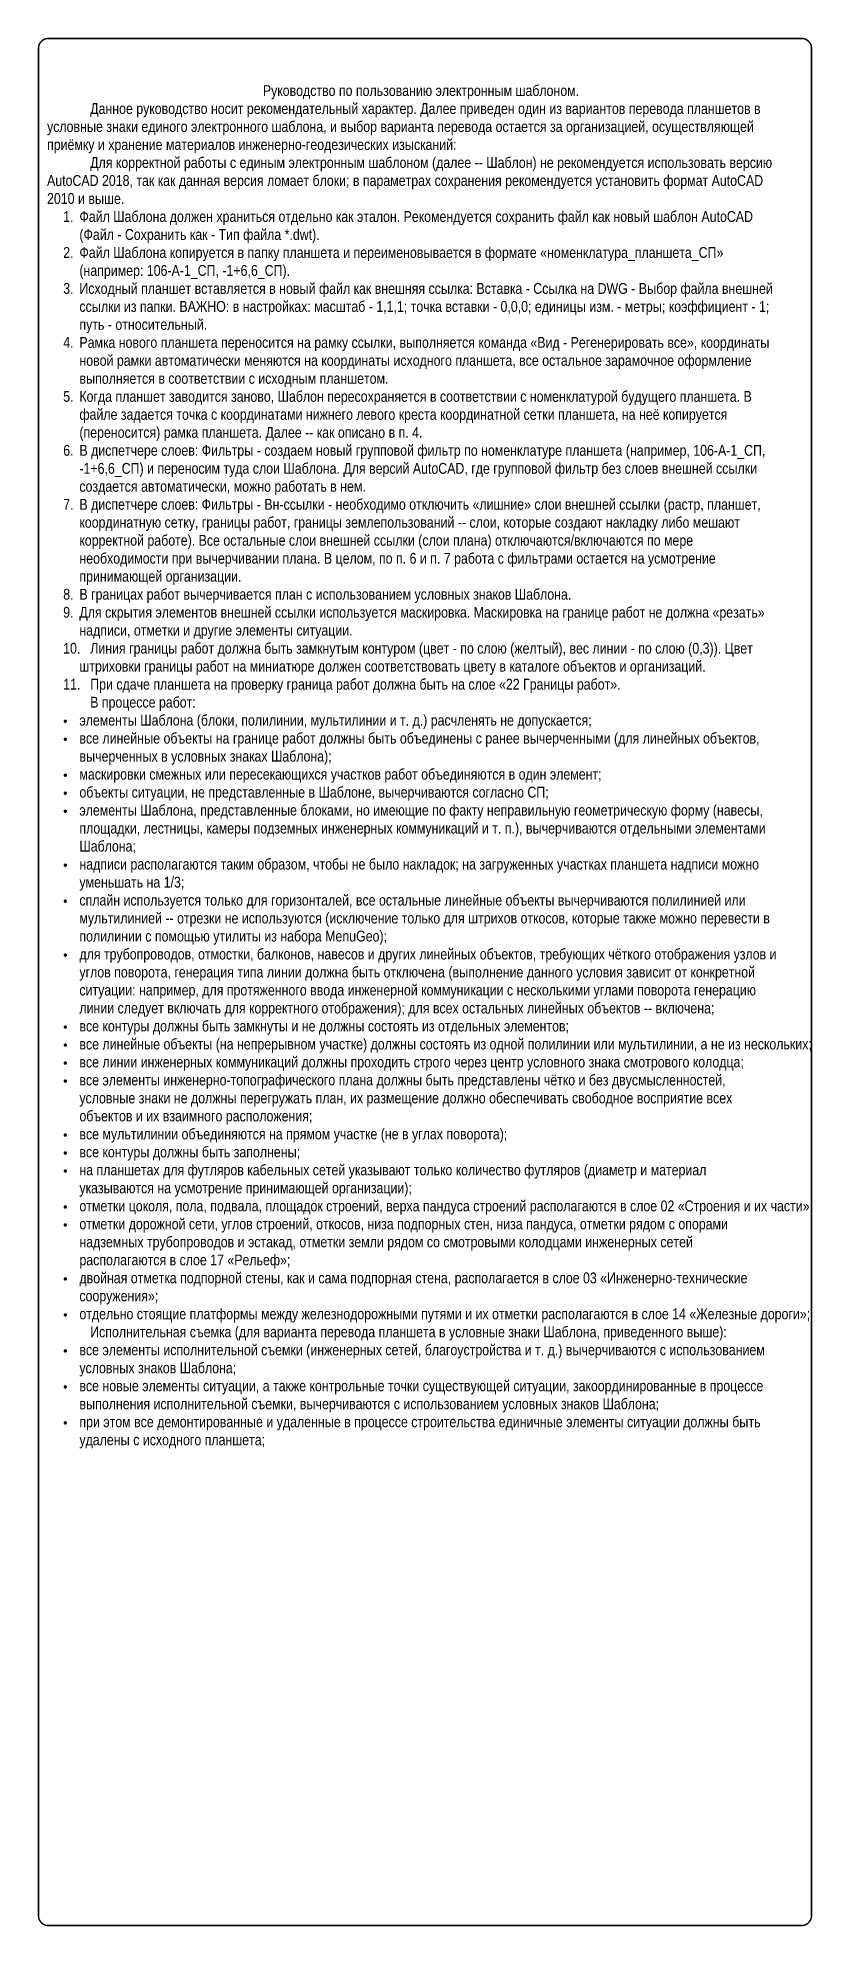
# Model space of a CAD drawing. Header units: metres. Extents: x -393 to 694, y -10 to 691.
# Drawn here: x 535.9 to 693.8, y 306.4 to 691.3 of the extents above; entities that cross this region are included whole.
import ezdxf

# ---------------------------------------------------------------- set-up
doc = ezdxf.new("R2010")
doc.units = ezdxf.units.M
doc.styles.add('СП_Р', font='ARIALN.TTF')

msp = doc.modelspace()

# ---------------------------------------------------------------- texts
at = {"lineweight": 13, "insert": (537.84, 685.34), "char_height": 2.2, "width": 148.7771, "attachment_point": 1, "style": 'СП_Р'}
msp.add_mtext('^I\\P\\pi37.95123;^IРуководство по пользованию электронным шаблоном. \\P\\pi0;^IДанное руководство носит рекомендательный характер. Далее приведен один из вариантов перевода планшетов в условные знаки единого электронного шаблона, и выбор варианта перевода остается за организацией, осуществляющей приёмку и хранение материалов инженерно-геодезических изысканий: \\P^IДля корректной работы с единым электронным шаблоном (далее -- Шаблон) не рекомендуется использовать версию AutoCAD 2018, так как данная версия ломает блоки; в параметрах сохранения рекомендуется установить формат AutoCAD 2010 и выше.\\P\\pi-3.3,l6.6,t6.6;1.^IФайл Шаблона должен храниться отдельно как эталон. Рекомендуется сохранить файл как новый шаблон AutoCAD (Файл - Сохранить как - Тип файла *.dwt).\\P2.^IФайл Шаблона копируется в папку планшета и переименовывается в формате «номенклатура_планшета_СП» (например: 106-А-1_СП, -1+6,6_СП).\\P3.^IИсходный планшет вставляется в новый файл как внешняя ссылка: Вставка - Ссылка на DWG - Выбор файла внешней ссылки из папки. ВАЖНО: в настройках: масштаб - 1,1,1; точка вставки - 0,0,0; единицы изм. - метры; коэффициент - 1; путь - относительный.\\P4.^IРамка нового планшета переносится на рамку ссылки, выполняется команда «Вид - Регенерировать все», координаты новой рамки автоматически меняются на координаты исходного планшета, все остальное зарамочное оформление выполняется в соответствии с исходным планшетом.\\P5.^IКогда планшет заводится заново, Шаблон пересохраняется в соответствии с номенклатурой будущего планшета. В файле задается точка с координатами нижнего левого креста координатной сетки планшета, на неё копируется (переносится) рамка планшета. Далее -- как описано в п. 4.\\P6.^IВ диспетчере слоев: Фильтры - создаем новый групповой фильтр по номенклатуре планшета (например, 106-А-1_СП, -1+6,6_СП) и переносим туда слои Шаблона. Для версий AutoCAD, где групповой фильтр без слоев внешней ссылки создается автоматически, можно работать в нем.\\P7.^IВ диспетчере слоев: Фильтры - Вн-ссылки - необходимо отключить «лишние» слои внешней ссылки (растр, планшет, координатную сетку, границы работ, границы землепользований -- слои, которые создают накладку либо мешают корректной работе). Все остальные слои внешней ссылки (слои плана) отключаются/включаются по мере необходимости при вычерчивании плана. В целом, по п. 6 и п. 7 работа с фильтрами остается на усмотрение принимающей организации.\\P8.^IВ границах работ вычерчивается план с использованием условных знаков Шаблона.\\P9.^IДля скрытия элементов внешней ссылки используется маскировка. Маскировка на границе работ не должна «резать» надписи, отметки и другие элементы ситуации.\\P10.^IЛиния границы работ должна быть замкнутым контуром (цвет - по слою (желтый), вес линии - по слою (0,3)). Цвет штриховки границы работ на миниатюре должен соответствовать цвету в каталоге объектов и организаций.\\P11.^IПри сдаче планшета на проверку граница работ должна быть на слое «22 Границы работ».\\P\\pi0,l0,tz;^IВ процессе работ:\\P\\pi-3.3,l6.6,t6.6;{\\fSymbol|b0|i0|c2|p18;\\H0.83334x;\\C7;·^I\\fArial Narrow|b0|i0|c204|p34;\\H1.19999x;элементы Шаблона (блоки, полилинии, мультилинии и т. д.) расчленять не допускается;\\P\\fSymbol|b0|i0|c2|p18;\\H0.83334x;\\C256;·^I}все линейные объекты на границе работ должны быть объединены с ранее вычерченными (для линейных объектов, вычерченных в условных знаках Шаблона);\\P{\\fSymbol|b0|i0|c2|p18;\\H0.83334x;·^I}маскировки смежных или пересекающихся участков работ объединяются в один элемент;\\P{\\fSymbol|b0|i0|c2|p18;\\H0.83334x;·^I}объекты ситуации, не представленные в Шаблоне, вычерчиваются согласно СП;\\P{\\fSymbol|b0|i0|c2|p18;\\H0.83334x;·^I}элементы Шаблона, представленные блоками, но имеющие по факту неправильную геометрическую форму (навесы, площадки, лестницы, камеры подземных инженерных коммуникаций и т. п.), вычерчиваются отдельными элементами Шаблона;\\P{\\fSymbol|b0|i0|c2|p18;\\H0.83334x;·^I}надписи располагаются таким образом, чтобы не было накладок; на загруженных участках планшета надписи можно уменьшать на 1/3;\\P{\\fSymbol|b0|i0|c2|p18;\\H0.83334x;·^I}сплайн используется только для горизонталей, все остальные линейные объекты вычерчиваются полилинией или мультилинией -- отрезки не используются (исключение только для штрихов откосов, которые также можно перевести в полилинии с помощью утилиты из набора MenuGeo);\\P{\\fSymbol|b0|i0|c2|p18;\\H0.83334x;·^I}для трубопроводов, отмостки, балконов, навесов и других линейных объектов, требующих чёткого отображения узлов и углов поворота, генерация типа линии должна быть отключена (выполнение данного условия зависит от конкретной ситуации: например, для протяженного ввода инженерной коммуникации с несколькими углами поворота генерацию линии следует включать для корректного отображения); для всех остальных линейных объектов -- включена;\\P{\\fSymbol|b0|i0|c2|p18;\\H0.83334x;·^I}все контуры должны быть замкнуты и не должны состоять из отдельных элементов;\\P{\\fSymbol|b0|i0|c2|p18;\\H0.83334x;·^I}все линейные объекты (на непрерывном участке) должны состоять из одной полилинии или мультилинии, а не из нескольких;\\P{\\fSymbol|b0|i0|c2|p18;\\H0.83334x;·^I}все линии инженерных коммуникаций должны проходить строго через центр условного знака смотрового колодца;\\P{\\fSymbol|b0|i0|c2|p18;\\H0.83334x;\\C1;·^I\\fArial Narrow|b0|i0|c204|p34;\\H1.19999x;все элементы инженерно-топографического плана должны быть представлены чётко и без двусмысленностей, условные знаки не должны перегружать план, их размещение должно обеспечивать свободное восприятие всех объектов и их взаимного расположения;}\\P{\\fSymbol|b0|i0|c2|p18;\\H0.83334x;·^I}все мультилинии объединяются на прямом участке (не в углах поворота);\\P{\\fSymbol|b0|i0|c2|p18;\\H0.83334x;·^I}все контуры должны быть заполнены;\\P{\\fSymbol|b0|i0|c2|p18;\\H0.83334x;·^I}на планшетах для футляров кабельных сетей указывают только количество футляров (диаметр и материал указываются на усмотрение принимающей организации);\\P{\\fSymbol|b0|i0|c2|p18;\\H0.83334x;·^I}отметки цоколя, пола, подвала, площадок строений, верха пандуса строений располагаются в слое 02 «Строения и их части»;\\P{\\fSymbol|b0|i0|c2|p18;\\H0.83334x;·^I}отметки дорожной сети, углов строений, откосов, низа подпорных стен, низа пандуса, отметки рядом с опорами надземных трубопроводов и эстакад, отметки земли рядом со смотровыми колодцами инженерных сетей располагаются в слое 17 «Рельеф»;\\P{\\fSymbol|b0|i0|c2|p18;\\H0.83334x;·^I}двойная отметка подпорной стены, как и сама подпорная стена, располагается в слое 03 «Инженерно-технические сооружения»;\\P{\\fSymbol|b0|i0|c2|p18;\\H0.83334x;·^I}отдельно стоящие платформы между железнодорожными путями и их отметки располагаются в слое 14 «Железные дороги»;\\P\\pi0,l0,tz;^IИсполнительная съемка (для варианта перевода планшета в условные знаки Шаблона, приведенного выше):\\P\\pi-3.3,l6.6,t6.6;{\\fSymbol|b0|i0|c2|p18;\\H0.83334x;·^I}все элементы исполнительной съемки (инженерных сетей, благоустройства и т. д.) вычерчиваются с использованием условных знаков Шаблона;\\P{\\fSymbol|b0|i0|c2|p18;\\H0.83334x;·^I}все новые элементы ситуации, а также контрольные точки существующей ситуации, закоординированные в процессе выполнения исполнительной съемки, вычерчиваются с использованием условных знаков Шаблона;\\P{\\fSymbol|b0|i0|c2|p18;\\H0.83334x;·^I}при этом все демонтированные и удаленные в процессе строительства единичные элементы ситуации должны быть удалены с исходного планшета;', dxfattribs=at)

# ---------------------------------------------------------------- linework, layer by layer
at = {"color": 252, "linetype": 'Continuous', "lineweight": 15, "ltscale": 0.5, "const_width": 0.3}
msp.add_lwpolyline([(538.1, 691.19), (691.69, 691.19, -0.414214), (693.69, 689.19), (693.69, 308.5, -0.414214), (691.69, 306.5), (538.1, 306.5, -0.414214), (536.1, 308.5), (536.1, 689.19, -0.414214)], format="xyb", close=True, dxfattribs=at)

msp.set_redraw_order([(e.dxf.handle, doc.entitydb.next_handle()) for e in msp.query("TEXT MTEXT ATTDEF DIMENSION ARC_DIMENSION")])  # texts and dimensions are drawn at this point

doc.saveas('drawing.dxf')
